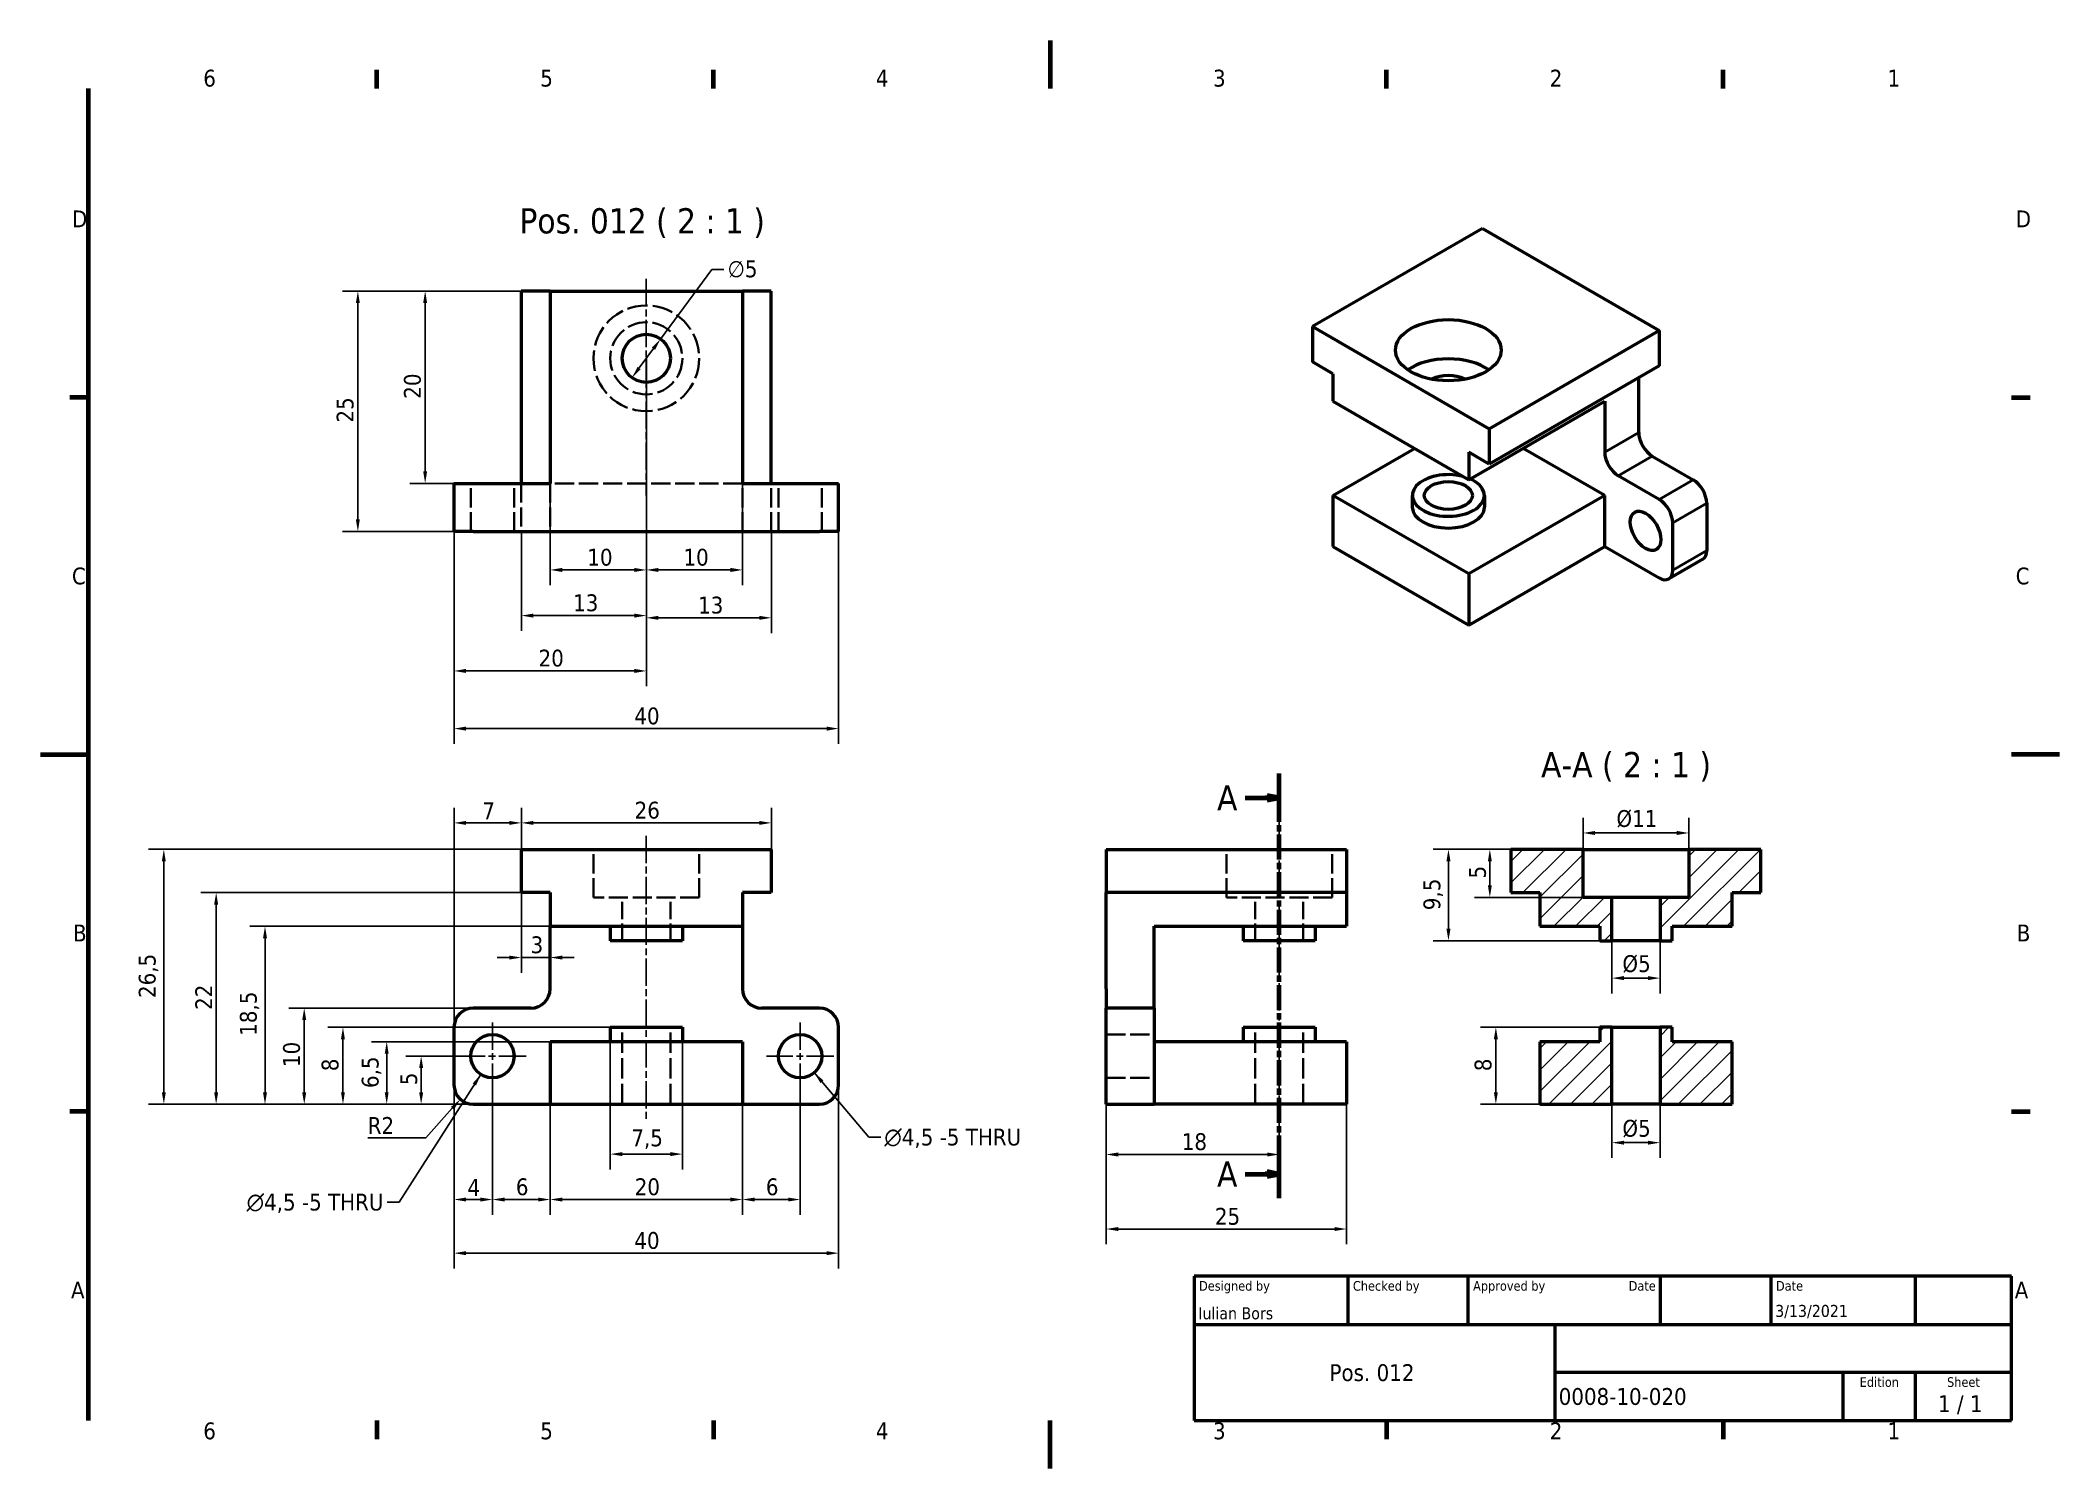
# Model space of a CAD drawing. Header units: millimetres. Extents: x 0 to 210, y 0 to 149.
import ezdxf
from ezdxf.enums import TextEntityAlignment as Align

# ---------------------------------------------------------------- set-up
doc = ezdxf.new("R2010")
doc.units = ezdxf.units.MM
doc.header["$LTSCALE"] = 0.5
doc.linetypes.add('CHAIN', pattern=[0.3543, 0.2362, -0.0295, 0.0591, -0.0295])
doc.linetypes.add('DASHED', pattern=[0.2068, 0.1655, -0.0413])
for name, color, linetype, lineweight in [('Border (ISO)', 7, 'Continuous', 70), ('Center Mark (ISO)', 7, 'Continuous', 25), ('Centerline (ISO)', 7, 'Continuous', 25), ('Dimension (ISO)', 7, 'Continuous', 25), ('Hatch (ISO)', 7, 'Continuous', 18), ('Hidden (ISO)', 7, 'DASHED', 35), ('Section Line (ISO)', 7, 'CHAIN', 70), ('Symbol (ISO)', 7, 'Continuous', 25), ('Title (ISO)', 7, 'Continuous', 50), ('Visible (ISO)', 7, 'Continuous', 50), ('Visible Narrow (ISO)', 7, 'Continuous', 35)]:
    doc.layers.add(name, color=color, linetype=linetype, lineweight=lineweight)
doc.styles.add('Label Text (ISO)', font='tahoma.ttf')
doc.styles.add('Note Text (ISO)', font='tahoma.ttf')
doc.styles.add('Text Style39', font='tahoma.ttf')
doc.styles.add('Text Style41', font='tahoma.ttf')
doc.styles.add('Text Style60', font='tahoma.ttf')
doc.dimstyles.new('Default - Method 1b (ISO)', dxfattribs={"dimscale": 0.5, "dimtxt": 3.5, "dimasz": 2.5, "dimexe": 3.175, "dimexo": 0, "dimgap": 0.762, "dimtad": 1, "dimtoh": 1, "dimrnd": 1e-08, "dimtxsty": 'Note Text (ISO)', "dimcen": 0.09, "dimdle": 10, "dimclrd": 256, "dimclre": 256, "dimclrt": 256, "dimazin": 2, "dimtfac": 1, "dimtmove": 0, "dimatfit": 3, "dimfxl": 0, "dimtolj": 1, "dimlwd": -1, "dimlwe": -1, "dimarcsym": 0})
doc.dimstyles.new('Default - Method 1b (ISO)$7', dxfattribs={"dimscale": 0.5, "dimtxt": 3.5, "dimasz": 2.5, "dimexe": 3.175, "dimexo": 0, "dimgap": 0.762, "dimtad": 1, "dimtoh": 1, "dimrnd": 1e-08, "dimtxsty": 'Note Text (ISO)', "dimcen": 0.09, "dimdle": 10, "dimclrd": 256, "dimclre": 256, "dimclrt": 256, "dimazin": 2, "dimtfac": 1, "dimtmove": 0, "dimatfit": 3, "dimfxl": 0, "dimtolj": 1, "dimlwd": -1, "dimlwe": -1, "dimarcsym": 0})

msp = doc.modelspace()

# ---------------------------------------------------------------- texts
at = {"layer": 'Symbol (ISO)', "attachment_point": 7}
for s, insert, char_height, style in [('Pos. 012 ( 2 : 1 )', (49.823, 127.958), 2.62, 'Text Style60'), ('A-A ( 2 : 1 )', (156.073, 71.408), 2.625, 'Label Text (ISO)')]:
    msp.add_mtext(s, dxfattribs=dict(at, insert=insert, char_height=char_height, style=style))
at = {"layer": 'Symbol (ISO)', "char_height": 1.75, "width": 15.25993, "line_spacing_factor": 0.6125, "style": 'Note Text (ISO)'}
for insert, attachment_point in [((87.773, 35.351), 1), ((35.676, 28.589), 3)]:
    msp.add_mtext('\\fTahoma|b0|i0;\\H1.7500;\\fAIGDT|b0|i0;\\H1.7500;n\\fTahoma|b0|i0;\\H1.7500;4,5 -5 THRU', dxfattribs=dict(at, insert=insert, attachment_point=attachment_point))

# ---------------------------------------------------------------- blocks, each defined once
blk = doc.blocks.new('Borders Default Border')
at = {"layer": 'Border (ISO)'}
for p, q in [((70, 287), (70, 290.9)), ((140, 287), (140, 290.9)), ((280, 287), (280, 290.9)), ((350, 287), (350, 290.9)), ((10, 222.75), (6.1, 222.75)), ((410, 222.75), (413.9, 222.75)), ((10, 74.25), (6.1, 74.25)), ((410, 74.25), (413.9, 74.25)), ((70, 10), (70, 6.1)), ((140, 10), (140, 6.1)), ((280, 10), (280, 6.1)), ((350, 10), (350, 6.1))]:
    blk.add_line(p, q, dxfattribs=at)
at = {"layer": 'Border (ISO)', "flags": 128}
for points in [[(210, 297), (210, 287)], [(10, 10), (10, 287)], [(0, 148.5), (10, 148.5)], [(420, 148.5), (410, 148.5)], [(210, 0), (210, 10)]]:
    blk.add_lwpolyline(points, dxfattribs=at)
at = {"layer": 'Border (ISO)', "char_height": 3.5, "attachment_point": 7, "style": 'Note Text (ISO)'}
for s, insert in [('6', (33.88, 287.33)), ('5', (103.98, 287.33)), ('4', (173.78, 287.4)), ('3', (243.91, 287.33)), ('2', (313.94, 287.4)), ('1', (384.21, 287.4)), ('D', (6.57, 258.13)), ('D', (410.87, 258.13)), ('C', (6.56, 183.81)), ('C', (410.86, 183.81)), ('B', (6.78, 109.63)), ('B', (411.08, 109.63)), ('A', (6.36, 35.38)), ('A', (410.66, 35.38)), ('6', (33.88, 6.03)), ('5', (103.98, 6.03)), ('4', (173.78, 6.1)), ('3', (243.91, 6.03)), ('2', (313.94, 6.1)), ('1', (384.21, 6.1))]:
    blk.add_mtext(s, dxfattribs=dict(at, insert=insert))
blk = doc.blocks.new('*D5')
at = {"layer": 'Defpoints', "color": 0}
for p in [(43.02, 39.89), (47.02, 39.39), (47.02, 27.98)]:
    blk.add_point(p, dxfattribs=at)
at = {"layer": 'Dimension (ISO)'}
for p, q in [((43.02, 39.89), (43.02, 26.39)), ((47.02, 39.39), (47.02, 26.39)), ((44.27, 27.98), (45.77, 27.98))]:
    blk.add_line(p, q, dxfattribs=at)
for points in [[(44.27, 28.18), (44.27, 27.77), (43.02, 27.98)], [(45.77, 28.18), (45.77, 27.77), (47.02, 27.98)]]:
    blk.add_solid(points, dxfattribs=at)
at = {"layer": 'Dimension (ISO)', "insert": (44.41, 30.11), "char_height": 1.75, "attachment_point": 1, "style": 'Note Text (ISO)'}
blk.add_mtext('\\A1;4', dxfattribs=at)
blk = doc.blocks.new('*D6')
at = {"layer": 'Defpoints', "color": 0}
for p in [(47.02, 39.39), (53.02, 37.89), (53.02, 27.98)]:
    blk.add_point(p, dxfattribs=at)
at = {"layer": 'Dimension (ISO)'}
for p, q in [((47.02, 39.39), (47.02, 26.39)), ((53.02, 37.89), (53.02, 26.39)), ((48.27, 27.98), (51.77, 27.98))]:
    blk.add_line(p, q, dxfattribs=at)
for points in [[(48.27, 28.18), (48.27, 27.77), (47.02, 27.98)], [(51.77, 28.18), (51.77, 27.77), (53.02, 27.98)]]:
    blk.add_solid(points, dxfattribs=at)
at = {"layer": 'Dimension (ISO)', "insert": (49.45, 30.18), "char_height": 1.75, "attachment_point": 1, "style": 'Note Text (ISO)'}
blk.add_mtext('\\A1;6', dxfattribs=at)
blk = doc.blocks.new('*D7')
at = {"layer": 'Defpoints', "color": 0}
for p in [(53.02, 37.89), (73.02, 37.89), (73.02, 27.98)]:
    blk.add_point(p, dxfattribs=at)
at = {"layer": 'Dimension (ISO)'}
for p, q in [((53.02, 37.89), (53.02, 26.39)), ((73.02, 37.89), (73.02, 26.39)), ((54.27, 27.98), (71.77, 27.98))]:
    blk.add_line(p, q, dxfattribs=at)
for points in [[(54.27, 28.18), (54.27, 27.77), (53.02, 27.98)], [(71.77, 28.18), (71.77, 27.77), (73.02, 27.98)]]:
    blk.add_solid(points, dxfattribs=at)
at = {"layer": 'Dimension (ISO)', "insert": (61.81, 30.18), "char_height": 1.75, "attachment_point": 1, "style": 'Note Text (ISO)'}
blk.add_mtext('\\A1;20', dxfattribs=at)
blk = doc.blocks.new('*D8')
at = {"layer": 'Defpoints', "color": 0}
for p in [(73.02, 37.89), (79.02, 39.39), (79.02, 27.98)]:
    blk.add_point(p, dxfattribs=at)
at = {"layer": 'Dimension (ISO)'}
for p, q in [((73.02, 37.89), (73.02, 26.39)), ((79.02, 39.39), (79.02, 26.39)), ((74.27, 27.98), (77.77, 27.98))]:
    blk.add_line(p, q, dxfattribs=at)
for points in [[(74.27, 28.18), (74.27, 27.77), (73.02, 27.98)], [(77.77, 28.18), (77.77, 27.77), (79.02, 27.98)]]:
    blk.add_solid(points, dxfattribs=at)
at = {"layer": 'Dimension (ISO)', "insert": (75.45, 30.18), "char_height": 1.75, "attachment_point": 1, "style": 'Note Text (ISO)'}
blk.add_mtext('\\A1;6', dxfattribs=at)
blk = doc.blocks.new('*D9')
at = {"layer": 'Defpoints', "color": 0}
for p in [(43.02, 39.89), (83.02, 39.89), (83.02, 22.4)]:
    blk.add_point(p, dxfattribs=at)
at = {"layer": 'Dimension (ISO)'}
for p, q in [((43.02, 39.89), (43.02, 20.81)), ((83.02, 39.89), (83.02, 20.81)), ((44.27, 22.4), (81.77, 22.4))]:
    blk.add_line(p, q, dxfattribs=at)
for points in [[(44.27, 22.61), (44.27, 22.19), (43.02, 22.4)], [(81.77, 22.61), (81.77, 22.19), (83.02, 22.4)]]:
    blk.add_solid(points, dxfattribs=at)
at = {"layer": 'Dimension (ISO)', "insert": (61.77, 24.6), "char_height": 1.75, "attachment_point": 1, "style": 'Note Text (ISO)'}
blk.add_mtext('\\A1;40', dxfattribs=at)
blk = doc.blocks.new('*D10')
at = {"layer": 'Defpoints', "color": 0}
for p in [(39.6, 42.89), (43.52, 42.89), (45.02, 37.89)]:
    blk.add_point(p, dxfattribs=at)
at = {"layer": 'Dimension (ISO)'}
for p, q in [((43.52, 42.89), (38.01, 42.89)), ((39.6, 39.14), (39.6, 41.64)), ((45.02, 37.89), (38.01, 37.89))]:
    blk.add_line(p, q, dxfattribs=at)
for points in [[(39.39, 41.64), (39.81, 41.64), (39.6, 42.89)], [(39.39, 39.14), (39.81, 39.14), (39.6, 37.89)]]:
    blk.add_solid(points, dxfattribs=at)
at = {"layer": 'Dimension (ISO)', "insert": (37.43, 39.86), "char_height": 1.75, "attachment_point": 1, "rotation": 90, "style": 'Note Text (ISO)'}
blk.add_mtext('\\A1;5', dxfattribs=at)
blk = doc.blocks.new('*D11')
at = {"layer": 'Defpoints', "color": 0}
for p in [(43.68, 38.4), (45.02, 39.89)]:
    blk.add_point(p, dxfattribs=at)
at = {"layer": 'Dimension (ISO)'}
for p, q in [((40.07, 34.38), (42.84, 37.47)), ((34.04, 34.38), (40.07, 34.38))]:
    blk.add_line(p, q, dxfattribs=at)
blk.add_solid([(42.69, 37.61), (43, 37.33), (43.68, 38.4)], dxfattribs=at)
at = {"layer": 'Dimension (ISO)', "insert": (34.04, 36.55), "char_height": 1.75, "attachment_point": 1, "style": 'Note Text (ISO)'}
blk.add_mtext('\\A1;R2', dxfattribs=at)
blk = doc.blocks.new('*D12')
at = {"layer": 'Defpoints', "color": 0}
for p in [(45.02, 47.89), (27.44, 37.89), (45.02, 37.89)]:
    blk.add_point(p, dxfattribs=at)
at = {"layer": 'Dimension (ISO)'}
for p, q in [((45.02, 47.89), (25.85, 47.89)), ((27.44, 46.64), (27.44, 39.14)), ((45.02, 37.89), (25.85, 37.89))]:
    blk.add_line(p, q, dxfattribs=at)
for points in [[(27.23, 46.64), (27.65, 46.64), (27.44, 47.89)], [(27.23, 39.14), (27.65, 39.14), (27.44, 37.89)]]:
    blk.add_solid(points, dxfattribs=at)
at = {"layer": 'Dimension (ISO)', "insert": (25.24, 41.75), "char_height": 1.75, "attachment_point": 1, "rotation": 90, "style": 'Note Text (ISO)'}
blk.add_mtext('\\A1;10', dxfattribs=at)
blk = doc.blocks.new('*D13')
at = {"layer": 'Defpoints', "color": 0}
for p in [(12.84, 64.39), (50.02, 64.39), (45.02, 37.89)]:
    blk.add_point(p, dxfattribs=at)
at = {"layer": 'Dimension (ISO)'}
for p, q in [((50.02, 64.39), (11.25, 64.39)), ((12.84, 39.14), (12.84, 63.14)), ((45.02, 37.89), (11.25, 37.89))]:
    blk.add_line(p, q, dxfattribs=at)
for points in [[(12.63, 63.14), (13.04, 63.14), (12.84, 64.39)], [(12.63, 39.14), (13.04, 39.14), (12.84, 37.89)]]:
    blk.add_solid(points, dxfattribs=at)
at = {"layer": 'Dimension (ISO)', "insert": (10.23, 48.93), "char_height": 1.75, "attachment_point": 1, "rotation": 90, "style": 'Note Text (ISO)'}
blk.add_mtext('\\A1;26,5', dxfattribs=at)
blk = doc.blocks.new('*D14')
at = {"layer": 'Defpoints', "color": 0}
for p in [(36.02, 44.39), (53.02, 44.39), (53.02, 37.89)]:
    blk.add_point(p, dxfattribs=at)
at = {"layer": 'Dimension (ISO)'}
for p, q in [((53.02, 44.39), (34.43, 44.39)), ((36.02, 39.14), (36.02, 43.14)), ((53.02, 37.89), (34.43, 37.89))]:
    blk.add_line(p, q, dxfattribs=at)
for points in [[(35.81, 43.14), (36.22, 43.14), (36.02, 44.39)], [(35.81, 39.14), (36.22, 39.14), (36.02, 37.89)]]:
    blk.add_solid(points, dxfattribs=at)
at = {"layer": 'Dimension (ISO)', "insert": (33.42, 39.57), "char_height": 1.75, "attachment_point": 1, "rotation": 90, "style": 'Note Text (ISO)'}
blk.add_mtext('\\A1;6,5', dxfattribs=at)
blk = doc.blocks.new('*D15')
at = {"layer": 'Defpoints', "color": 0}
for p in [(23.36, 56.39), (53.02, 56.39), (53.02, 37.89)]:
    blk.add_point(p, dxfattribs=at)
at = {"layer": 'Dimension (ISO)'}
for p, q in [((53.02, 56.39), (21.77, 56.39)), ((23.36, 39.14), (23.36, 55.14)), ((53.02, 37.89), (21.77, 37.89))]:
    blk.add_line(p, q, dxfattribs=at)
for points in [[(23.15, 55.14), (23.57, 55.14), (23.36, 56.39)], [(23.15, 39.14), (23.57, 39.14), (23.36, 37.89)]]:
    blk.add_solid(points, dxfattribs=at)
at = {"layer": 'Dimension (ISO)', "insert": (20.75, 45), "char_height": 1.75, "attachment_point": 1, "rotation": 90, "style": 'Note Text (ISO)'}
blk.add_mtext('\\A1;18,5', dxfattribs=at)
blk = doc.blocks.new('*D16')
at = {"layer": 'Defpoints', "color": 0}
for p in [(18.28, 59.89), (50.02, 59.89), (53.02, 37.89)]:
    blk.add_point(p, dxfattribs=at)
at = {"layer": 'Dimension (ISO)'}
for p, q in [((50.02, 59.89), (16.69, 59.89)), ((18.28, 39.14), (18.28, 58.64)), ((53.02, 37.89), (16.69, 37.89))]:
    blk.add_line(p, q, dxfattribs=at)
for points in [[(18.07, 58.64), (18.49, 58.64), (18.28, 59.89)], [(18.07, 39.14), (18.49, 39.14), (18.28, 37.89)]]:
    blk.add_solid(points, dxfattribs=at)
at = {"layer": 'Dimension (ISO)', "insert": (16.11, 47.69), "char_height": 1.75, "attachment_point": 1, "rotation": 90, "style": 'Note Text (ISO)'}
blk.add_mtext('\\A1;22', dxfattribs=at)
blk = doc.blocks.new('*D17')
at = {"layer": 'Defpoints', "color": 0}
for p in [(50.02, 59.89), (53.02, 56.39), (53.02, 53.14)]:
    blk.add_point(p, dxfattribs=at)
at = {"layer": 'Dimension (ISO)'}
for p, q in [((50.02, 59.89), (50.02, 51.55)), ((53.02, 56.39), (53.02, 51.55)), ((48.77, 53.14), (47.52, 53.14)), ((50.02, 53.14), (53.02, 53.14)), ((54.27, 53.14), (55.52, 53.14))]:
    blk.add_line(p, q, dxfattribs=at)
for points in [[(48.77, 53.34), (48.77, 52.93), (50.02, 53.14)], [(54.27, 53.34), (54.27, 52.93), (53.02, 53.14)]]:
    blk.add_solid(points, dxfattribs=at)
at = {"layer": 'Dimension (ISO)', "insert": (50.98, 55.34), "char_height": 1.75, "attachment_point": 1, "style": 'Note Text (ISO)'}
blk.add_mtext('\\A1;3', dxfattribs=at)
blk = doc.blocks.new('*D18')
at = {"layer": 'Defpoints', "color": 0}
for p in [(76.02, 67.14), (50.02, 64.39), (76.02, 64.39)]:
    blk.add_point(p, dxfattribs=at)
at = {"layer": 'Dimension (ISO)'}
for p, q in [((50.02, 64.39), (50.02, 68.72)), ((76.02, 64.39), (76.02, 68.72)), ((51.27, 67.14), (74.77, 67.14))]:
    blk.add_line(p, q, dxfattribs=at)
for points in [[(51.27, 67.34), (51.27, 66.93), (50.02, 67.14)], [(74.77, 67.34), (74.77, 66.93), (76.02, 67.14)]]:
    blk.add_solid(points, dxfattribs=at)
at = {"layer": 'Dimension (ISO)', "insert": (61.8, 69.34), "char_height": 1.75, "attachment_point": 1, "style": 'Note Text (ISO)'}
blk.add_mtext('\\A1;26', dxfattribs=at)
blk = doc.blocks.new('*D19')
at = {"layer": 'Defpoints', "color": 0}
for p in [(50.02, 67.14), (50.02, 64.39), (43.02, 45.89)]:
    blk.add_point(p, dxfattribs=at)
at = {"layer": 'Dimension (ISO)'}
for p, q in [((43.02, 45.89), (43.02, 68.72)), ((50.02, 64.39), (50.02, 68.72)), ((44.27, 67.14), (48.77, 67.14))]:
    blk.add_line(p, q, dxfattribs=at)
for points in [[(44.27, 67.34), (44.27, 66.93), (43.02, 67.14)], [(48.77, 67.34), (48.77, 66.93), (50.02, 67.14)]]:
    blk.add_solid(points, dxfattribs=at)
at = {"layer": 'Dimension (ISO)', "insert": (45.96, 69.27), "char_height": 1.75, "attachment_point": 1, "style": 'Note Text (ISO)'}
blk.add_mtext('\\A1;7', dxfattribs=at)
blk = doc.blocks.new('*D20')
at = {"layer": 'Defpoints', "color": 0}
for p in [(33.02, 122.44), (53.02, 122.44), (45.02, 97.44)]:
    blk.add_point(p, dxfattribs=at)
at = {"layer": 'Dimension (ISO)'}
for p, q in [((53.02, 122.44), (31.43, 122.44)), ((33.02, 98.69), (33.02, 121.19)), ((45.02, 97.44), (31.43, 97.44))]:
    blk.add_line(p, q, dxfattribs=at)
for points in [[(32.81, 121.19), (33.22, 121.19), (33.02, 122.44)], [(32.81, 98.69), (33.22, 98.69), (33.02, 97.44)]]:
    blk.add_solid(points, dxfattribs=at)
at = {"layer": 'Dimension (ISO)', "insert": (30.81, 108.76), "char_height": 1.75, "attachment_point": 1, "rotation": 90, "style": 'Note Text (ISO)'}
blk.add_mtext('\\A1;25', dxfattribs=at)
blk = doc.blocks.new('*D21')
at = {"layer": 'Defpoints', "color": 0}
for p in [(63.02, 115.44), (43.02, 97.44), (63.02, 82.94)]:
    blk.add_point(p, dxfattribs=at)
at = {"layer": 'Dimension (ISO)'}
for p, q in [((63.02, 115.44), (63.02, 81.35)), ((43.02, 97.44), (43.02, 81.35)), ((44.27, 82.94), (61.77, 82.94))]:
    blk.add_line(p, q, dxfattribs=at)
for points in [[(44.27, 83.15), (44.27, 82.73), (43.02, 82.94)], [(61.77, 83.15), (61.77, 82.73), (63.02, 82.94)]]:
    blk.add_solid(points, dxfattribs=at)
at = {"layer": 'Dimension (ISO)', "insert": (51.81, 85.15), "char_height": 1.75, "attachment_point": 1, "style": 'Note Text (ISO)'}
blk.add_mtext('\\A1;20', dxfattribs=at)
blk = doc.blocks.new('*D22')
at = {"layer": 'Defpoints', "color": 0}
for p in [(43.02, 97.44), (83.02, 97.44), (83.02, 76.94)]:
    blk.add_point(p, dxfattribs=at)
at = {"layer": 'Dimension (ISO)'}
for p, q in [((43.02, 97.44), (43.02, 75.35)), ((83.02, 97.44), (83.02, 75.35)), ((44.27, 76.94), (81.77, 76.94))]:
    blk.add_line(p, q, dxfattribs=at)
for points in [[(44.27, 77.15), (44.27, 76.73), (43.02, 76.94)], [(81.77, 77.15), (81.77, 76.73), (83.02, 76.94)]]:
    blk.add_solid(points, dxfattribs=at)
at = {"layer": 'Dimension (ISO)', "insert": (61.77, 79.14), "char_height": 1.75, "attachment_point": 1, "style": 'Note Text (ISO)'}
blk.add_mtext('\\A1;40', dxfattribs=at)
blk = doc.blocks.new('*D23')
at = {"layer": 'Defpoints', "color": 0}
for p in [(53.02, 102.44), (63.02, 101.19), (63.02, 93.44)]:
    blk.add_point(p, dxfattribs=at)
at = {"layer": 'Dimension (ISO)'}
for p, q in [((53.02, 102.44), (53.02, 91.85)), ((63.02, 101.19), (63.02, 91.85)), ((54.27, 93.44), (61.77, 93.44))]:
    blk.add_line(p, q, dxfattribs=at)
for points in [[(54.27, 93.65), (54.27, 93.23), (53.02, 93.44)], [(61.77, 93.65), (61.77, 93.23), (63.02, 93.44)]]:
    blk.add_solid(points, dxfattribs=at)
at = {"layer": 'Dimension (ISO)', "insert": (56.88, 95.64), "char_height": 1.75, "attachment_point": 1, "style": 'Note Text (ISO)'}
blk.add_mtext('\\A1;10', dxfattribs=at)
blk = doc.blocks.new('*D24')
at = {"layer": 'Defpoints', "color": 0}
for p in [(63.02, 101.19), (50.02, 97.44), (63.02, 88.69)]:
    blk.add_point(p, dxfattribs=at)
at = {"layer": 'Dimension (ISO)'}
for p, q in [((63.02, 101.19), (63.02, 87.1)), ((50.02, 97.44), (50.02, 87.1)), ((51.27, 88.69), (61.77, 88.69))]:
    blk.add_line(p, q, dxfattribs=at)
for points in [[(51.27, 88.9), (51.27, 88.48), (50.02, 88.69)], [(61.77, 88.9), (61.77, 88.48), (63.02, 88.69)]]:
    blk.add_solid(points, dxfattribs=at)
at = {"layer": 'Dimension (ISO)', "insert": (55.4, 90.9), "char_height": 1.75, "attachment_point": 1, "style": 'Note Text (ISO)'}
blk.add_mtext('\\A1;13', dxfattribs=at)
blk = doc.blocks.new('*D25')
at = {"layer": 'Defpoints', "color": 0}
for p in [(63.02, 101.19), (73.02, 102.44), (73.02, 93.44)]:
    blk.add_point(p, dxfattribs=at)
at = {"layer": 'Dimension (ISO)'}
for p, q in [((63.02, 101.19), (63.02, 91.85)), ((73.02, 102.44), (73.02, 91.85)), ((64.27, 93.44), (71.77, 93.44))]:
    blk.add_line(p, q, dxfattribs=at)
for points in [[(64.27, 93.65), (64.27, 93.23), (63.02, 93.44)], [(71.77, 93.65), (71.77, 93.23), (73.02, 93.44)]]:
    blk.add_solid(points, dxfattribs=at)
at = {"layer": 'Dimension (ISO)', "insert": (66.88, 95.64), "char_height": 1.75, "attachment_point": 1, "style": 'Note Text (ISO)'}
blk.add_mtext('\\A1;10', dxfattribs=at)
blk = doc.blocks.new('*D26')
at = {"layer": 'Defpoints', "color": 0}
for p in [(63.02, 101.19), (76.02, 97.44), (76.02, 88.46)]:
    blk.add_point(p, dxfattribs=at)
at = {"layer": 'Dimension (ISO)'}
for p, q in [((63.02, 101.19), (63.02, 86.87)), ((76.02, 97.44), (76.02, 86.87)), ((64.27, 88.46), (74.77, 88.46))]:
    blk.add_line(p, q, dxfattribs=at)
for points in [[(64.27, 88.67), (64.27, 88.25), (63.02, 88.46)], [(74.77, 88.67), (74.77, 88.25), (76.02, 88.46)]]:
    blk.add_solid(points, dxfattribs=at)
at = {"layer": 'Dimension (ISO)', "insert": (68.4, 90.66), "char_height": 1.75, "attachment_point": 1, "style": 'Note Text (ISO)'}
blk.add_mtext('\\A1;13', dxfattribs=at)
blk = doc.blocks.new('*D27')
at = {"layer": 'Defpoints', "color": 0}
for p in [(40.02, 122.44), (53.02, 122.44), (45.02, 102.44)]:
    blk.add_point(p, dxfattribs=at)
at = {"layer": 'Dimension (ISO)'}
for p, q in [((53.02, 122.44), (38.43, 122.44)), ((40.02, 103.69), (40.02, 121.19)), ((45.02, 102.44), (38.43, 102.44))]:
    blk.add_line(p, q, dxfattribs=at)
for points in [[(39.81, 121.19), (40.22, 121.19), (40.02, 122.44)], [(39.81, 103.69), (40.22, 103.69), (40.02, 102.44)]]:
    blk.add_solid(points, dxfattribs=at)
at = {"layer": 'Dimension (ISO)', "insert": (37.81, 111.24), "char_height": 1.75, "attachment_point": 1, "rotation": 90, "style": 'Note Text (ISO)'}
blk.add_mtext('\\A1;20', dxfattribs=at)
blk = doc.blocks.new('*D28')
at = {"layer": 'Defpoints', "color": 0}
for p in [(64.5, 117.45), (61.53, 113.43)]:
    blk.add_point(p, dxfattribs=at)
at = {"layer": 'Dimension (ISO)'}
for p, q in [((64.5, 117.45), (69.84, 124.68)), ((69.84, 124.68), (71.09, 124.68)), ((62.27, 114.44), (63.76, 116.45))]:
    blk.add_line(p, q, dxfattribs=at)
for points in [[(63.59, 116.57), (63.93, 116.32), (64.5, 117.45)], [(62.11, 114.56), (62.44, 114.31), (61.53, 113.43)]]:
    blk.add_solid(points, dxfattribs=at)
at = {"layer": 'Dimension (ISO)', "insert": (71.47, 125.62), "char_height": 1.75, "attachment_point": 1, "style": 'Note Text (ISO)'}
blk.add_mtext('\\A1;∅5', dxfattribs=at)
blk = doc.blocks.new('*D29')
at = {"layer": 'Defpoints', "color": 0}
for p in [(59.27, 44.39), (66.77, 44.39), (66.77, 32.7)]:
    blk.add_point(p, dxfattribs=at)
at = {"layer": 'Dimension (ISO)'}
for p, q in [((59.27, 44.39), (59.27, 31.11)), ((66.77, 44.39), (66.77, 31.11)), ((60.52, 32.7), (65.52, 32.7))]:
    blk.add_line(p, q, dxfattribs=at)
for points in [[(60.52, 32.91), (60.52, 32.49), (59.27, 32.7)], [(65.52, 32.91), (65.52, 32.49), (66.77, 32.7)]]:
    blk.add_solid(points, dxfattribs=at)
at = {"layer": 'Dimension (ISO)', "insert": (61.46, 35.26), "char_height": 1.75, "attachment_point": 1, "style": 'Note Text (ISO)'}
blk.add_mtext('\\A1;7,5', dxfattribs=at)
blk = doc.blocks.new('*D30')
at = {"layer": 'Defpoints', "color": 0}
for p in [(59.27, 45.89), (31.47, 37.89), (53.02, 37.89)]:
    blk.add_point(p, dxfattribs=at)
at = {"layer": 'Dimension (ISO)'}
for p, q in [((59.27, 45.89), (29.88, 45.89)), ((31.47, 44.64), (31.47, 39.14)), ((53.02, 37.89), (29.88, 37.89))]:
    blk.add_line(p, q, dxfattribs=at)
for points in [[(31.26, 44.64), (31.67, 44.64), (31.47, 45.89)], [(31.26, 39.14), (31.67, 39.14), (31.47, 37.89)]]:
    blk.add_solid(points, dxfattribs=at)
at = {"layer": 'Dimension (ISO)', "insert": (29.25, 41.32), "char_height": 1.75, "attachment_point": 1, "rotation": 90, "style": 'Note Text (ISO)'}
blk.add_mtext('\\A1;8', dxfattribs=at)
blk = doc.blocks.new('*D31')
at = {"layer": 'Defpoints', "color": 0}
for p in [(110.84, 49.89), (135.84, 37.89), (135.84, 24.91)]:
    blk.add_point(p, dxfattribs=at)
at = {"layer": 'Dimension (ISO)'}
for p, q in [((110.84, 49.89), (110.84, 23.32)), ((135.84, 37.89), (135.84, 23.32)), ((112.09, 24.91), (134.59, 24.91))]:
    blk.add_line(p, q, dxfattribs=at)
for points in [[(112.09, 25.12), (112.09, 24.7), (110.84, 24.91)], [(134.59, 25.12), (134.59, 24.7), (135.84, 24.91)]]:
    blk.add_solid(points, dxfattribs=at)
at = {"layer": 'Dimension (ISO)', "insert": (122.15, 27.11), "char_height": 1.75, "attachment_point": 1, "style": 'Note Text (ISO)'}
blk.add_mtext('\\A1;25', dxfattribs=at)
blk = doc.blocks.new('*D32')
at = {"layer": 'Defpoints', "color": 0}
for p in [(110.84, 39.89), (128.84, 35.31), (128.84, 32.66)]:
    blk.add_point(p, dxfattribs=at)
at = {"layer": 'Dimension (ISO)'}
for p, q in [((110.84, 39.89), (110.84, 31.07)), ((128.84, 35.31), (128.84, 31.07)), ((112.09, 32.66), (127.59, 32.66))]:
    blk.add_line(p, q, dxfattribs=at)
for points in [[(112.09, 32.87), (112.09, 32.45), (110.84, 32.66)], [(127.59, 32.87), (127.59, 32.45), (128.84, 32.66)]]:
    blk.add_solid(points, dxfattribs=at)
at = {"layer": 'Dimension (ISO)', "insert": (118.7, 34.87), "char_height": 1.75, "attachment_point": 1, "style": 'Note Text (ISO)'}
blk.add_mtext('\\A1;18', dxfattribs=at)
blk = doc.blocks.new('2dTransSection0')
at = {"layer": 'Section Line (ISO)', "linetype": 'CHAIN', "ltscale": 44.164879}
blk.add_line((257.68, 56.23), (257.68, 144.52), dxfattribs=at)
at = {"layer": 'Section Line (ISO)', "linetype": 'Continuous', "lineweight": 140}
for p, q in [((257.68, 134.47), (257.68, 144.52)), ((257.68, 56.23), (257.68, 66.28))]:
    blk.add_line(p, q, dxfattribs=at)
at = {"layer": 'Section Line (ISO)', "linetype": 'Continuous'}
for p, q in [((250.59, 139.49), (255.18, 139.49)), ((257.68, 139.49), (255.18, 139.99)), ((255.18, 139.99), (255.18, 138.99)), ((255.18, 139.49), (257.68, 139.49)), ((255.18, 138.99), (257.68, 139.49)), ((250.59, 61.26), (255.18, 61.26)), ((257.68, 61.26), (255.18, 61.76)), ((255.18, 61.76), (255.18, 60.76)), ((255.18, 61.26), (257.68, 61.26)), ((255.18, 60.76), (257.68, 61.26))]:
    blk.add_line(p, q, dxfattribs=at)
at = {"layer": 'Section Line (ISO)', "linetype": 'Continuous', "flags": 128}
for points in [[(255.18, 138.99), (257.68, 139.49)], [(255.18, 60.76), (257.68, 61.26)]]:
    blk.add_lwpolyline(points, dxfattribs=at)
at = {"layer": 'Section Line (ISO)'}
for points in [[(255.18, 138.99), (257.68, 139.49), (255.18, 139.99), (255.18, 138.99)], [(255.18, 60.76), (257.68, 61.26), (255.18, 61.76), (255.18, 60.76)]]:
    blk.add_solid(points, dxfattribs=at)
at = {"layer": 'Section Line (ISO)', "char_height": 5.25, "attachment_point": 7, "style": 'Label Text (ISO)'}
for insert in [(244.75, 136.87), (244.75, 58.63)]:
    blk.add_mtext('A', dxfattribs=dict(at, insert=insert))
blk = doc.blocks.new('*D34')
at = {"layer": 'Defpoints', "color": 0}
for p in [(163.44, 37.89), (168.44, 37.89), (168.44, 33.89)]:
    blk.add_point(p, dxfattribs=at)
at = {"layer": 'Dimension (ISO)'}
for p, q in [((163.44, 37.89), (163.44, 32.3)), ((168.44, 37.89), (168.44, 32.3)), ((164.69, 33.89), (167.19, 33.89))]:
    blk.add_line(p, q, dxfattribs=at)
for points in [[(164.69, 34.09), (164.69, 33.68), (163.44, 33.89)], [(167.19, 34.09), (167.19, 33.68), (168.44, 33.89)]]:
    blk.add_solid(points, dxfattribs=at)
at = {"layer": 'Dimension (ISO)', "insert": (164.53, 36.26), "char_height": 1.75, "attachment_point": 1, "style": 'Note Text (ISO)'}
blk.add_mtext('\\A1;\\fTahoma|b0|i0;\\H1.7500;Ø5', dxfattribs=at)
blk = doc.blocks.new('*D35')
at = {"layer": 'Defpoints', "color": 0}
for p in [(150.74, 64.39), (160.44, 64.39), (163.44, 59.39)]:
    blk.add_point(p, dxfattribs=at)
at = {"layer": 'Dimension (ISO)'}
for p, q in [((160.44, 64.39), (149.16, 64.39)), ((150.74, 60.64), (150.74, 63.14)), ((163.44, 59.39), (149.16, 59.39))]:
    blk.add_line(p, q, dxfattribs=at)
for points in [[(150.54, 63.14), (150.95, 63.14), (150.74, 64.39)], [(150.54, 60.64), (150.95, 60.64), (150.74, 59.39)]]:
    blk.add_solid(points, dxfattribs=at)
at = {"layer": 'Dimension (ISO)', "insert": (148.58, 61.36), "char_height": 1.75, "attachment_point": 1, "rotation": 90, "style": 'Note Text (ISO)'}
blk.add_mtext('\\A1;5', dxfattribs=at)
blk = doc.blocks.new('*D36')
at = {"layer": 'Defpoints', "color": 0}
for p in [(160.44, 64.39), (146.44, 54.89), (163.44, 54.89)]:
    blk.add_point(p, dxfattribs=at)
at = {"layer": 'Dimension (ISO)'}
for p, q in [((160.44, 64.39), (144.85, 64.39)), ((146.44, 63.14), (146.44, 56.14)), ((163.44, 54.89), (144.85, 54.89))]:
    blk.add_line(p, q, dxfattribs=at)
for points in [[(146.23, 63.14), (146.65, 63.14), (146.44, 64.39)], [(146.23, 56.14), (146.65, 56.14), (146.44, 54.89)]]:
    blk.add_solid(points, dxfattribs=at)
at = {"layer": 'Dimension (ISO)', "insert": (143.84, 58.06), "char_height": 1.75, "attachment_point": 1, "rotation": 90, "style": 'Note Text (ISO)'}
blk.add_mtext('\\A1;9,5', dxfattribs=at)
blk = doc.blocks.new('*D37')
at = {"layer": 'Defpoints', "color": 0}
for p in [(163.44, 45.89), (151.37, 37.89), (163.44, 37.89)]:
    blk.add_point(p, dxfattribs=at)
at = {"layer": 'Dimension (ISO)'}
for p, q in [((163.44, 45.89), (149.78, 45.89)), ((151.37, 44.64), (151.37, 39.14)), ((163.44, 37.89), (149.78, 37.89))]:
    blk.add_line(p, q, dxfattribs=at)
for points in [[(151.16, 44.64), (151.58, 44.64), (151.37, 45.89)], [(151.16, 39.14), (151.58, 39.14), (151.37, 37.89)]]:
    blk.add_solid(points, dxfattribs=at)
at = {"layer": 'Dimension (ISO)', "insert": (149.16, 41.32), "char_height": 1.75, "attachment_point": 1, "rotation": 90, "style": 'Note Text (ISO)'}
blk.add_mtext('\\A1;8', dxfattribs=at)
blk = doc.blocks.new('*D38')
at = {"layer": 'Defpoints', "color": 0}
for p in [(171.44, 66.09), (160.44, 64.39), (171.44, 64.39)]:
    blk.add_point(p, dxfattribs=at)
at = {"layer": 'Dimension (ISO)'}
for p, q in [((160.44, 64.39), (160.44, 67.68)), ((171.44, 64.39), (171.44, 67.68)), ((161.69, 66.09), (170.19, 66.09))]:
    blk.add_line(p, q, dxfattribs=at)
for points in [[(161.69, 66.3), (161.69, 65.88), (160.44, 66.09)], [(170.19, 66.3), (170.19, 65.88), (171.44, 66.09)]]:
    blk.add_solid(points, dxfattribs=at)
at = {"layer": 'Dimension (ISO)', "insert": (163.91, 68.47), "char_height": 1.75, "attachment_point": 1, "style": 'Note Text (ISO)'}
blk.add_mtext('\\A1;\\fTahoma|b0|i0;\\H1.7500;Ø11', dxfattribs=at)
blk = doc.blocks.new('*D39')
at = {"layer": 'Defpoints', "color": 0}
for p in [(163.44, 54.89), (168.44, 54.89), (168.44, 51)]:
    blk.add_point(p, dxfattribs=at)
at = {"layer": 'Dimension (ISO)'}
for p, q in [((163.44, 54.89), (163.44, 49.41)), ((168.44, 54.89), (168.44, 49.41)), ((164.69, 51), (167.19, 51))]:
    blk.add_line(p, q, dxfattribs=at)
for points in [[(164.69, 51.21), (164.69, 50.79), (163.44, 51)], [(167.19, 51.21), (167.19, 50.79), (168.44, 51)]]:
    blk.add_solid(points, dxfattribs=at)
at = {"layer": 'Dimension (ISO)', "insert": (164.53, 53.38), "char_height": 1.75, "attachment_point": 1, "style": 'Note Text (ISO)'}
blk.add_mtext('\\A1;\\fTahoma|b0|i0;\\H1.7500;Ø5', dxfattribs=at)
blk = doc.blocks.new('Title Blocks I.A.B')
at = {"layer": 'Title (ISO)'}
for p, q in [((270.07, 130), (100.07, 130)), ((100.07, 130), (100.07, 100)), ((132.07, 120), (132.07, 130)), ((157.07, 120), (157.07, 130)), ((197.07, 120), (197.07, 130)), ((220.07, 120), (220.07, 130)), ((250.07, 120), (250.07, 130)), ((270.07, 100), (270.07, 130)), ((100.07, 120), (270.07, 120)), ((175.07, 120), (175.07, 100)), ((270.07, 110), (175.07, 110)), ((235.07, 100), (235.07, 110)), ((250.07, 100), (250.07, 110)), ((100.07, 100), (270.07, 100))]:
    blk.add_line(p, q, dxfattribs=at)
at = {"layer": 'Title (ISO)', "style": 'Text Style41'}
for s, p in [('Designed by', (101.07, 129)), ('Checked by', (133.07, 129)), ('Approved by', (158.07, 129)), ('Date', (221.07, 129))]:
    blk.add_text(s, height=2, dxfattribs=at).set_placement(p, align=Align.TOP_LEFT)
blk.add_text('Date', height=2, dxfattribs=at).set_placement((196.07, 129), align=Align.TOP_RIGHT)
for s, p in [('Edition', (242.57, 109)), ('Sheet', (260.07, 109))]:
    blk.add_text(s, height=2, dxfattribs=at).set_placement(p, align=Align.TOP_CENTER)
at = {"layer": 'Title (ISO)', "style": 'Note Text (ISO)'}
blk.add_text('1 / 1 ', height=3.5, dxfattribs=at).set_placement((260.07, 103.5), align=Align.MIDDLE_CENTER)
at = {"layer": 'Title (ISO)'}
for tag, p, height, style in [('AUTHOR_001', (100.92, 121.05), 2.5, 'Text Style39'), ('CREATION_DATE_001', (220.91, 121.54), 2.5, 'Text Style39'), ('COMPANY_001', (128.21, 108.21), 3.5, 'Note Text (ISO)'), ('PART_NUMBER_001', (175.88, 103.25), 3.5, 'Note Text (ISO)')]:
    blk.add_attdef(tag, p, '', height=height, dxfattribs=dict(at, style=style))
at = {"layer": 'Title (ISO)', "style": 'Text Style39'}
for tag, p in [('CHECKED_BY', (133.07, 121)), ('ENG_APPROVED_BY', (158.07, 121))]:
    blk.add_attdef(tag, text='', height=2.5, dxfattribs=at).set_placement(p, align=Align.BOTTOM_LEFT)
blk.add_attdef('ENG_APPROVAL_DATE', text='', height=2.5, dxfattribs=at).set_placement((196.07, 121), align=Align.BOTTOM_RIGHT)
at = {"layer": 'Title (ISO)', "style": 'Note Text (ISO)'}
for tag, p in [('TITLE', (222.57, 115)), ('REVISION_NUMBER', (242.57, 103.5))]:
    blk.add_attdef(tag, text='', height=3.5, dxfattribs=at).set_placement(p, align=Align.MIDDLE_CENTER)

# ---------------------------------------------------------------- dimensions: what is measured, and where the dimension line sits
at = {"layer": 'Dimension (ISO)'}
dim = msp.add_diameter_dim_2p(p1=(61.53, 113.431), p2=(64.501, 117.453), dimstyle='Default - Method 1b (ISO)', override={"dimgap": 0.762, "dimtad": 0, "dimtih": 1, "dimdec": 2, "dimlfac": 1, "dimtol": 0, "dimlim": 0, "dimtp": 0, "dimtm": 0, "dimtdec": 2, "dimatfit": 2}, dxfattribs=at)
dim.commit()
dim.dimension.update_dxf_attribs({"geometry": '*D28', "text_midpoint": (72.966, 124.682), "dimtype": 163})
for base, p1, p2, angle, override, picture, middle in [((33.015, 122.442), (45.015, 97.442), (53.015, 122.442), 270, {"dimgap": 0.762, "dimtoh": 0, "dimdec": 2, "dimtol": 0, "dimlim": 0, "dimtp": 0, "dimtm": 0, "dimtdec": 2, "dimtofl": 0, "dimatfit": 1}, '*D20', (33.015, 109.942)), ((40.015, 122.442), (45.015, 102.442), (53.015, 122.442), 270, {"dimgap": 0.762, "dimtoh": 0, "dimdec": 2, "dimtol": 0, "dimlim": 0, "dimtp": 0, "dimtm": 0, "dimtdec": 2, "dimtofl": 0, "dimatfit": 1}, '*D27', (40.015, 112.442)), ((63.015, 82.942), (43.015, 97.442), (63.015, 115.442), 180, {"dimgap": 0.762, "dimtoh": 0, "dimdec": 2, "dimtol": 0, "dimlim": 0, "dimtp": 0, "dimtm": 0, "dimtdec": 2, "dimtofl": 0, "dimatfit": 1}, '*D21', (53.015, 82.942)), ((63.015, 88.692), (50.015, 97.442), (63.015, 101.192), 180, {"dimgap": 0.762, "dimtoh": 0, "dimdec": 2, "dimtol": 0, "dimlim": 0, "dimtp": 0, "dimtm": 0, "dimtdec": 2, "dimtofl": 0, "dimatfit": 1}, '*D24', (56.515, 88.692)), ((63.015, 93.442), (53.015, 102.442), (63.015, 101.192), 180, {"dimgap": 0.762, "dimtoh": 0, "dimdec": 2, "dimtol": 0, "dimlim": 0, "dimtp": 0, "dimtm": 0, "dimtdec": 2, "dimtofl": 0, "dimatfit": 1}, '*D23', (58.015, 93.442)), ((73.015, 93.442), (63.015, 101.192), (73.015, 102.442), 180, {"dimgap": 0.762, "dimtoh": 0, "dimdec": 2, "dimtol": 0, "dimlim": 0, "dimtp": 0, "dimtm": 0, "dimtdec": 2, "dimtofl": 0, "dimatfit": 1}, '*D25', (68.015, 93.442)), ((76.015, 88.459), (63.015, 101.192), (76.015, 97.442), 180, {"dimgap": 0.762, "dimtoh": 0, "dimdec": 2, "dimtol": 0, "dimlim": 0, "dimtp": 0, "dimtm": 0, "dimtdec": 2, "dimtofl": 0, "dimatfit": 1}, '*D26', (69.515, 88.459)), ((83.015, 76.942), (43.015, 97.442), (83.015, 97.442), 180, {"dimgap": 0.762, "dimtoh": 0, "dimdec": 2, "dimtol": 0, "dimlim": 0, "dimtp": 0, "dimtm": 0, "dimtdec": 2, "dimtofl": 0, "dimatfit": 1}, '*D22', (63.015, 76.942)), ((76.015, 67.136), (50.015, 64.386), (76.015, 64.386), 180, {"dimgap": 0.762, "dimtoh": 0, "dimdec": 2, "dimtol": 0, "dimlim": 0, "dimtp": 0, "dimtm": 0, "dimtdec": 2, "dimtofl": 0, "dimatfit": 1}, '*D18', (63.015, 67.136)), ((50.015, 67.136), (43.015, 45.886), (50.015, 64.386), 180, {"dimgap": 0.762, "dimtoh": 0, "dimdec": 2, "dimtol": 0, "dimlim": 0, "dimtp": 0, "dimtm": 0, "dimtdec": 2, "dimtofl": 0, "dimatfit": 1}, '*D19', (46.515, 67.136)), ((12.835, 64.386), (45.015, 37.886), (50.015, 64.386), 270, {"dimgap": 0.762, "dimtoh": 0, "dimdec": 2, "dimtol": 0, "dimlim": 0, "dimtp": 0, "dimtm": 0, "dimtdec": 2, "dimtofl": 0, "dimatfit": 1}, '*D13', (12.835, 51.136)), ((146.441, 54.886), (160.441, 64.386), (163.441, 54.886), 90, {"dimgap": 0.762, "dimtoh": 0, "dimdec": 2, "dimtol": 0, "dimlim": 0, "dimtp": 0, "dimtm": 0, "dimtdec": 2, "dimtofl": 0, "dimatfit": 1}, '*D36', (146.441, 59.636)), ((150.744, 64.386), (163.441, 59.386), (160.441, 64.386), 270, {"dimgap": 0.762, "dimtoh": 0, "dimdec": 2, "dimtol": 0, "dimlim": 0, "dimtp": 0, "dimtm": 0, "dimtdec": 2, "dimtofl": 0, "dimatfit": 1}, '*D35', (150.744, 61.886)), ((18.282, 59.886), (53.015, 37.886), (50.015, 59.886), 270, {"dimgap": 0.762, "dimtoh": 0, "dimdec": 2, "dimtol": 0, "dimlim": 0, "dimtp": 0, "dimtm": 0, "dimtdec": 2, "dimtofl": 0, "dimatfit": 1}, '*D16', (18.282, 48.886)), ((53.015, 53.136), (50.015, 59.886), (53.015, 56.386), 180, {"dimgap": 0.762, "dimtoh": 0, "dimdec": 2, "dimtol": 0, "dimlim": 0, "dimtp": 0, "dimtm": 0, "dimtdec": 2, "dimtofl": 1, "dimatfit": 1}, '*D17', (51.515, 53.136)), ((23.357, 56.386), (53.015, 37.886), (53.015, 56.386), 270, {"dimgap": 0.762, "dimtoh": 0, "dimdec": 2, "dimtol": 0, "dimlim": 0, "dimtp": 0, "dimtm": 0, "dimtdec": 2, "dimtofl": 0, "dimatfit": 1}, '*D15', (23.357, 47.136)), ((27.442, 37.886), (45.015, 47.886), (45.015, 37.886), 90, {"dimgap": 0.762, "dimtoh": 0, "dimdec": 2, "dimtol": 0, "dimlim": 0, "dimtp": 0, "dimtm": 0, "dimtdec": 2, "dimtofl": 0, "dimatfit": 1}, '*D12', (27.442, 42.886)), ((31.465, 37.886), (59.265, 45.886), (53.015, 37.886), 90, {"dimgap": 0.762, "dimtoh": 0, "dimdec": 2, "dimtol": 0, "dimlim": 0, "dimtp": 0, "dimtm": 0, "dimtdec": 2, "dimtofl": 0, "dimatfit": 1}, '*D30', (31.465, 41.886)), ((36.015, 44.386), (53.015, 37.886), (53.015, 44.386), 270, {"dimgap": 0.762, "dimtoh": 0, "dimdec": 2, "dimtol": 0, "dimlim": 0, "dimtp": 0, "dimtm": 0, "dimtdec": 2, "dimtofl": 0, "dimatfit": 1}, '*D14', (36.015, 41.136)), ((66.765, 32.699), (59.265, 44.386), (66.765, 44.386), 180, {"dimgap": 0.762, "dimtoh": 0, "dimdec": 2, "dimtol": 0, "dimlim": 0, "dimtp": 0, "dimtm": 0, "dimtdec": 2, "dimtofl": 0, "dimatfit": 1}, '*D29', (63.015, 32.699)), ((151.368, 37.886), (163.441, 45.886), (163.441, 37.886), 90, {"dimgap": 0.762, "dimtoh": 0, "dimdec": 2, "dimtol": 0, "dimlim": 0, "dimtp": 0, "dimtm": 0, "dimtdec": 2, "dimtofl": 0, "dimatfit": 1}, '*D37', (151.368, 41.886)), ((39.599, 42.886), (45.015, 37.886), (43.515, 42.886), 90, {"dimgap": 0.762, "dimtoh": 0, "dimdec": 2, "dimtol": 0, "dimlim": 0, "dimtp": 0, "dimtm": 0, "dimtdec": 2, "dimtofl": 0, "dimatfit": 1}, '*D10', (39.599, 40.386)), ((47.015, 27.976), (43.015, 39.886), (47.015, 39.386), 180, {"dimgap": 0.762, "dimtoh": 0, "dimdec": 2, "dimtol": 0, "dimlim": 0, "dimtp": 0, "dimtm": 0, "dimtdec": 2, "dimtofl": 0, "dimatfit": 1}, '*D5', (45.015, 27.976)), ((83.015, 22.398), (43.015, 39.886), (83.015, 39.886), 180, {"dimgap": 0.762, "dimtoh": 0, "dimdec": 2, "dimtol": 0, "dimlim": 0, "dimtp": 0, "dimtm": 0, "dimtdec": 2, "dimtofl": 0, "dimatfit": 1}, '*D9', (63.015, 22.398)), ((53.015, 27.976), (47.015, 39.386), (53.015, 37.886), 180, {"dimgap": 0.762, "dimtoh": 0, "dimdec": 2, "dimtol": 0, "dimlim": 0, "dimtp": 0, "dimtm": 0, "dimtdec": 2, "dimtofl": 0, "dimatfit": 1}, '*D6', (50.015, 27.976)), ((73.015, 27.976), (53.015, 37.886), (73.015, 37.886), 180, {"dimgap": 0.762, "dimtoh": 0, "dimdec": 2, "dimtol": 0, "dimlim": 0, "dimtp": 0, "dimtm": 0, "dimtdec": 2, "dimtofl": 0, "dimatfit": 1}, '*D7', (63.015, 27.976)), ((79.015, 27.976), (73.015, 37.886), (79.015, 39.386), 180, {"dimgap": 0.762, "dimtoh": 0, "dimdec": 2, "dimtol": 0, "dimlim": 0, "dimtp": 0, "dimtm": 0, "dimtdec": 2, "dimtofl": 0, "dimatfit": 1}, '*D8', (76.015, 27.976)), ((128.841, 32.658), (110.841, 39.886), (128.841, 35.314), 180, {"dimgap": 0.762, "dimtoh": 0, "dimdec": 2, "dimtol": 0, "dimlim": 0, "dimtp": 0, "dimtm": 0, "dimtdec": 2, "dimtofl": 0, "dimatfit": 1}, '*D32', (119.841, 32.658))]:
    dim = msp.add_linear_dim(base=base, p1=p1, p2=p2, angle=angle, dimstyle='Default - Method 1b (ISO)', override=override, dxfattribs=at)
    dim.commit()
    dim.dimension.update_dxf_attribs({"geometry": picture, "text_midpoint": middle, "dimtype": 160})
dim = msp.add_linear_dim(base=(171.441, 66.091), p1=(160.441, 64.386), p2=(171.441, 64.386), text='\\fTahoma|b0|i0;\\H1.7500;Ø<>', dimstyle='Default - Method 1b (ISO)', override={"dimgap": 0.762, "dimtoh": 0, "dimdec": 2, "dimtol": 0, "dimlim": 0, "dimtp": 0, "dimtm": 0, "dimtdec": 2, "dimtofl": 0, "dimatfit": 1}, dxfattribs=at)
dim.commit()
dim.dimension.update_dxf_attribs({"geometry": '*D38', "text_midpoint": (165.941, 66.091), "dimtype": 160})
for base, p1, p2, picture, middle in [((168.441, 51.002), (163.441, 54.886), (168.441, 54.886), '*D39', (165.941, 51.002)), ((168.441, 33.886), (163.441, 37.886), (168.441, 37.886), '*D34', (165.941, 33.886))]:
    dim = msp.add_linear_dim(base=base, p1=p1, p2=p2, angle=180, text='\\fTahoma|b0|i0;\\H1.7500;Ø<>', dimstyle='Default - Method 1b (ISO)', override={"dimgap": 0.762, "dimtoh": 0, "dimdec": 2, "dimtol": 0, "dimlim": 0, "dimtp": 0, "dimtm": 0, "dimtdec": 2, "dimtofl": 0, "dimatfit": 1}, dxfattribs=at)
    dim.commit()
    dim.dimension.update_dxf_attribs({"geometry": picture, "text_midpoint": middle, "dimtype": 160})
dim = msp.add_linear_dim(base=(135.841, 24.91), p1=(110.841, 49.886), p2=(135.841, 37.886), dimstyle='Default - Method 1b (ISO)', override={"dimgap": 0.762, "dimtoh": 0, "dimdec": 2, "dimtol": 0, "dimlim": 0, "dimtp": 0, "dimtm": 0, "dimtdec": 2, "dimtofl": 0, "dimatfit": 1}, dxfattribs=at)
dim.commit()
dim.dimension.update_dxf_attribs({"geometry": '*D31', "text_midpoint": (123.341, 24.91), "dimtype": 160})
dim = msp.add_radius_dim(center=(45.015, 39.886), mpoint=(43.679, 38.398), dimstyle='Default - Method 1b (ISO)', override={"dimgap": 0.762, "dimtih": 1, "dimdec": 2, "dimlfac": 1, "dimcen": 0, "dimtol": 0, "dimlim": 0, "dimtp": 0, "dimtm": 0, "dimtdec": 2, "dimtofl": 0}, dxfattribs=at)
dim.commit()
dim.dimension.update_dxf_attribs({"geometry": '*D11', "text_midpoint": (35.298, 34.381), "dimtype": 164})

# ---------------------------------------------------------------- hatches: boundary and pattern name
at = {"layer": 'Hatch (ISO)'}
h = msp.add_hatch(dxfattribs=at)
h.set_pattern_fill('ANSI31', color=256, scale=12.7, style=0)
h.set_pattern_definition([(45, (0, 0), (-1.122532, 1.122532), [])])
h.paths.add_polyline_path([(162.191, 44.386), (155.941, 44.386), (155.941, 37.886), (163.441, 37.886), (163.441, 45.886), (162.191, 45.886)])
h.paths.add_polyline_path([(175.941, 44.386), (169.691, 44.386), (169.691, 45.886), (168.441, 45.886), (168.441, 37.886), (175.941, 37.886)])
h.paths.add_polyline_path([(178.941, 59.886), (178.941, 64.386), (171.441, 64.386), (171.441, 59.386), (168.441, 59.386), (168.441, 54.886), (169.691, 54.886), (169.691, 56.386), (175.941, 56.386), (175.941, 59.886)])
h.paths.add_polyline_path([(152.941, 64.386), (152.941, 59.886), (155.941, 59.886), (155.941, 56.386), (162.191, 56.386), (162.191, 54.886), (163.441, 54.886), (163.441, 59.386), (160.441, 59.386), (160.441, 64.386)])

# ---------------------------------------------------------------- linework, layer by layer
at = {"layer": 'Center Mark (ISO)', "linetype": 'CHAIN', "ltscale": 23.990969}
for p, q in [((47.015, 46.386), (47.015, 39.386)), ((79.015, 46.386), (79.015, 39.386)), ((50.515, 42.886), (43.515, 42.886)), ((82.515, 42.886), (75.515, 42.886))]:
    msp.add_line(p, q, dxfattribs=at)
at = {"layer": 'Centerline (ISO)', "linetype": 'CHAIN', "ltscale": 23.990969}
for p, q in [((63.015, 123.692), (63.015, 101.192)), ((128.841, 67.478), (128.841, 35.314)), ((63.015, 65.776), (63.015, 36.311))]:
    msp.add_line(p, q, dxfattribs=at)
at = {"layer": 'Hidden (ISO)', "ltscale": 24.17795}
for p, q in [((44.765, 97.442), (44.765, 102.442)), ((49.265, 97.442), (49.265, 102.442)), ((50.015, 102.442), (50.015, 97.442)), ((53.015, 102.442), (53.015, 97.442)), ((73.015, 102.442), (53.015, 102.442)), ((73.015, 97.442), (73.015, 102.442)), ((76.015, 97.442), (76.015, 102.442)), ((76.765, 97.442), (76.765, 102.442)), ((81.265, 97.442), (81.265, 102.442)), ((57.515, 59.386), (57.515, 64.386)), ((68.515, 59.386), (68.515, 64.386)), ((123.341, 59.386), (123.341, 64.386)), ((134.341, 59.386), (134.341, 64.386)), ((110.841, 45.136), (115.841, 45.136)), ((110.841, 40.636), (115.841, 40.636))]:
    msp.add_line(p, q, dxfattribs=at)
at = {"layer": 'Hidden (ISO)', "ltscale": 23.872284}
for p, q in [((68.515, 59.386), (57.515, 59.386)), ((134.341, 59.386), (123.341, 59.386))]:
    msp.add_line(p, q, dxfattribs=at)
at = {"layer": 'Hidden (ISO)', "ltscale": 21.760155}
for p, q in [((60.515, 54.886), (60.515, 59.386)), ((65.515, 54.886), (65.515, 59.386)), ((126.341, 54.886), (126.341, 59.386)), ((131.341, 54.886), (131.341, 59.386))]:
    msp.add_line(p, q, dxfattribs=at)
at = {"layer": 'Hidden (ISO)', "ltscale": 25.789812}
for p, q in [((60.515, 37.886), (60.515, 45.886)), ((65.515, 37.886), (65.515, 45.886)), ((126.341, 37.886), (126.341, 45.886)), ((131.341, 37.886), (131.341, 45.886))]:
    msp.add_line(p, q, dxfattribs=at)
at = {"layer": 'Hidden (ISO)', "ltscale": 25.708614}
msp.add_circle((63.015, 115.442), 5.5, dxfattribs=at)
at = {"layer": 'Hidden (ISO)', "ltscale": 25.31909}
msp.add_circle((63.015, 115.442), 3.75, dxfattribs=at)
at = {"layer": 'Visible (ISO)'}
for p, q in [((149.963, 128.944), (132.286, 118.737)), ((149.963, 128.944), (168.348, 118.329)), ((50.015, 122.442), (50.015, 102.442)), ((53.015, 122.442), (50.015, 122.442)), ((53.015, 122.442), (73.015, 122.442)), ((53.015, 122.442), (53.015, 102.442)), ((73.015, 122.442), (73.015, 102.442)), ((76.015, 122.442), (73.015, 122.442)), ((76.015, 102.442), (76.015, 122.442)), ((132.286, 118.737), (150.67, 108.123)), ((132.286, 118.737), (132.286, 115.063)), ((150.67, 108.123), (168.348, 118.329)), ((168.348, 118.329), (168.348, 114.655)), ((134.407, 113.839), (132.286, 115.063)), ((134.407, 113.839), (134.407, 110.981)), ((168.348, 114.655), (150.67, 104.449)), ((166.227, 107.715), (166.227, 113.43)), ((134.407, 110.981), (148.549, 102.816)), ((148.549, 102.816), (162.691, 110.981)), ((162.691, 110.981), (162.691, 105.674)), ((150.67, 108.123), (150.67, 104.449)), ((134.407, 101.183), (142.892, 106.082)), ((148.549, 105.674), (148.549, 102.816)), ((150.67, 104.449), (148.549, 105.674)), ((162.691, 101.183), (154.206, 106.082)), ((167.641, 105.265), (171.884, 102.816)), ((168.348, 100.775), (164.105, 103.224)), ((43.015, 102.442), (45.015, 102.442)), ((43.015, 102.442), (43.015, 97.442)), ((45.015, 102.442), (53.015, 102.442)), ((73.015, 102.442), (81.015, 102.442)), ((81.015, 102.442), (83.015, 102.442)), ((83.015, 97.442), (83.015, 102.442)), ((148.549, 93.018), (134.407, 101.183)), ((134.407, 101.183), (134.407, 95.876)), ((142.678, 101.183), (142.678, 99.958)), ((162.691, 101.183), (148.549, 93.018)), ((150.178, 101.183), (150.178, 99.958)), ((162.691, 95.876), (162.691, 101.183)), ((173.298, 100.366), (173.298, 95.467)), ((45.015, 97.442), (43.015, 97.442)), ((45.015, 97.442), (81.015, 97.442)), ((83.015, 97.442), (81.015, 97.442)), ((169.762, 93.426), (169.762, 98.325)), ((134.407, 95.876), (148.549, 87.711)), ((148.549, 87.711), (162.691, 95.876)), ((162.691, 95.876), (168.348, 92.61)), ((172.884, 94.552), (169.348, 92.511)), ((148.549, 93.018), (148.549, 87.711)), ((50.015, 64.386), (76.015, 64.386)), ((50.015, 64.386), (50.015, 59.886)), ((76.015, 64.386), (76.015, 59.886)), ((110.841, 64.386), (135.841, 64.386)), ((110.841, 64.386), (110.841, 59.886)), ((135.841, 64.386), (135.841, 59.886)), ((152.941, 64.386), (152.941, 59.886)), ((160.441, 64.386), (152.941, 64.386)), ((160.441, 59.386), (160.441, 64.386)), ((160.441, 64.386), (171.441, 64.386)), ((178.941, 64.386), (171.441, 64.386)), ((171.441, 64.386), (171.441, 59.386)), ((178.941, 59.886), (178.941, 64.386)), ((53.015, 59.886), (50.015, 59.886)), ((53.015, 59.886), (53.015, 56.386)), ((73.015, 59.886), (73.015, 56.386)), ((76.015, 59.886), (73.015, 59.886)), ((110.841, 49.886), (110.841, 59.886)), ((135.841, 59.886), (110.841, 59.886)), ((135.841, 59.886), (135.841, 56.386)), ((152.941, 59.886), (155.941, 59.886)), ((155.941, 59.886), (155.941, 56.386)), ((163.441, 59.386), (160.441, 59.386)), ((163.441, 54.886), (163.441, 59.386)), ((168.441, 59.386), (163.441, 59.386)), ((171.441, 59.386), (168.441, 59.386)), ((168.441, 59.386), (168.441, 54.886)), ((175.941, 56.386), (175.941, 59.886)), ((175.941, 59.886), (178.941, 59.886)), ((53.015, 49.886), (53.015, 56.386)), ((53.015, 56.386), (73.015, 56.386)), ((59.265, 56.386), (59.265, 54.886)), ((66.765, 54.886), (59.265, 54.886)), ((66.765, 56.386), (66.765, 54.886)), ((73.015, 56.386), (73.015, 49.886)), ((115.841, 49.886), (115.841, 56.386)), ((115.841, 56.386), (135.841, 56.386)), ((125.091, 56.386), (125.091, 54.886)), ((132.591, 54.886), (125.091, 54.886)), ((132.591, 56.386), (132.591, 54.886)), ((155.941, 56.386), (162.191, 56.386)), ((162.191, 56.386), (162.191, 54.886)), ((162.191, 54.886), (163.441, 54.886)), ((168.441, 54.886), (163.441, 54.886)), ((168.441, 54.886), (169.691, 54.886)), ((169.691, 54.886), (169.691, 56.386)), ((169.691, 56.386), (175.941, 56.386)), ((110.841, 49.886), (110.841, 47.886)), ((115.841, 47.886), (115.841, 49.886)), ((51.015, 47.886), (45.015, 47.886)), ((81.015, 47.886), (75.015, 47.886)), ((115.841, 47.886), (110.841, 47.886)), ((110.841, 45.886), (110.841, 47.886)), ((115.841, 47.886), (115.841, 45.886)), ((43.015, 45.886), (43.015, 39.886)), ((73.015, 44.386), (53.015, 44.386)), ((53.015, 44.386), (53.015, 37.886)), ((59.265, 45.886), (66.765, 45.886)), ((59.265, 45.886), (59.265, 44.386)), ((66.765, 45.886), (66.765, 44.386)), ((73.015, 44.386), (73.015, 37.886)), ((83.015, 39.886), (83.015, 45.886)), ((110.841, 39.886), (110.841, 45.886)), ((115.841, 45.886), (115.841, 39.886)), ((135.841, 44.386), (115.841, 44.386)), ((125.091, 45.886), (132.591, 45.886)), ((125.091, 45.886), (125.091, 44.386)), ((132.591, 45.886), (132.591, 44.386)), ((135.841, 44.386), (135.841, 37.886)), ((162.191, 44.386), (155.941, 44.386)), ((155.941, 44.386), (155.941, 37.886)), ((162.191, 45.886), (162.191, 44.386)), ((163.441, 45.886), (162.191, 45.886)), ((163.441, 37.886), (163.441, 45.886)), ((163.441, 45.886), (168.441, 45.886)), ((169.691, 45.886), (168.441, 45.886)), ((168.441, 45.886), (168.441, 37.886)), ((169.691, 44.386), (169.691, 45.886)), ((175.941, 44.386), (169.691, 44.386)), ((175.941, 37.886), (175.941, 44.386)), ((45.015, 37.886), (53.015, 37.886)), ((53.015, 37.886), (73.015, 37.886)), ((73.015, 37.886), (81.015, 37.886)), ((110.841, 37.886), (110.841, 39.886)), ((110.841, 37.886), (115.841, 37.886)), ((115.841, 39.886), (115.841, 37.886)), ((135.841, 37.886), (115.841, 37.886)), ((155.941, 37.886), (163.441, 37.886)), ((168.441, 37.886), (163.441, 37.886)), ((168.441, 37.886), (175.941, 37.886))]:
    msp.add_line(p, q, dxfattribs=at)
for centre, radius in [((63.015, 115.442), 2.5), ((47.015, 42.886), 2.25), ((79.015, 42.886), 2.25)]:
    msp.add_circle(centre, radius, dxfattribs=at)
for centre, start, end in [((51.015, 49.886), 270, 0), ((75.015, 49.886), 180, 270), ((45.015, 45.886), 90, 180), ((81.015, 45.886), 0, 90), ((45.015, 39.886), 180, 270), ((81.015, 39.886), 270, 0)]:
    msp.add_arc(centre, 2, start, end, dxfattribs=at)
for centre, major_axis in [((146.428, 116.288), (5.5, 0)), ((146.428, 101.183), (2.5, 0)), ((166.934, 97.509), (1.125, -1.949))]:
    msp.add_ellipse(centre, major_axis=major_axis, ratio=0.5773503, dxfattribs=at)
for centre, major_axis, start_param, end_param in [((146.428, 112.206), (-5.5, 0), 3.8397723, 5.5850056), ((146.428, 112.206), (-2.5, 0), 3.9678362, 5.4569417), ((167.641, 106.898), (-1, 1.732), 0.7853982, 2.3561945), ((164.105, 104.857), (1, -1.732), 3.9269908, 5.4977871), ((146.428, 101.183), (3.75, 0), 1.1526062, 7.2023151), ((171.884, 101.183), (-1, 1.732), 3.9269908, 5.4977871), ((146.428, 99.958), (3.75, 0), 3.1415927, 6.2831853), ((168.348, 99.142), (1, -1.732), 0.7853982, 2.3561945), ((171.884, 96.284), (1, -1.732), 0, 0.7853982), ((168.348, 94.243), (1, -1.732), 5.4977871, 7.0685835)]:
    msp.add_ellipse(centre, major_axis=major_axis, ratio=0.5773503, start_param=start_param, end_param=end_param, dxfattribs=at)
at = {"layer": 'Visible Narrow (ISO)'}
for p, q in [((166.227, 107.715), (162.691, 105.674)), ((164.105, 103.224), (167.641, 105.265)), ((171.884, 102.816), (168.348, 100.775)), ((169.762, 98.325), (173.298, 100.366)), ((173.298, 95.467), (169.762, 93.426))]:
    msp.add_line(p, q, dxfattribs=at)

# ---------------------------------------------------------------- block references
at = {"xscale": 0.5, "yscale": 0.5, "zscale": 0.5}
msp.add_blockref('Borders Default Border', (0, 0), dxfattribs=at)
msp.add_blockref('Title Blocks I.A.B', (69.964, -45), dxfattribs=at).add_auto_attribs({'PART_NUMBER_001': '0008-10-020', 'COMPANY_001': 'Pos. 012', 'AUTHOR_001': 'Iulian Bors', 'CREATION_DATE_001': '3/13/2021'})
at = {"layer": 'Section Line (ISO)', "xscale": 0.5, "yscale": 0.5, "zscale": 0.5}
msp.add_blockref('2dTransSection0', (0, 0), dxfattribs=at)

msp.set_redraw_order([(e.dxf.handle, doc.entitydb.next_handle()) for e in msp.query("TEXT MTEXT ATTDEF DIMENSION ARC_DIMENSION")])  # texts and dimensions are drawn at this point

# ---------------------------------------------------------------- leaders
at = {"layer": 'Symbol (ISO)', "annotation_type": 0, "has_hookline": 1, "text_width": 14.887}
for points, hookline_direction in [([(45.804, 40.99), (37.307, 27.714), (36.057, 27.714)], 1), ([(80.478, 41.176), (86.142, 34.476), (87.392, 34.476)], 0)]:
    msp.add_leader(points, dimstyle='Default - Method 1b (ISO)$7', override={"dimtad": 0}, dxfattribs=dict(at, hookline_direction=hookline_direction))

doc.saveas('drawing.dxf')
